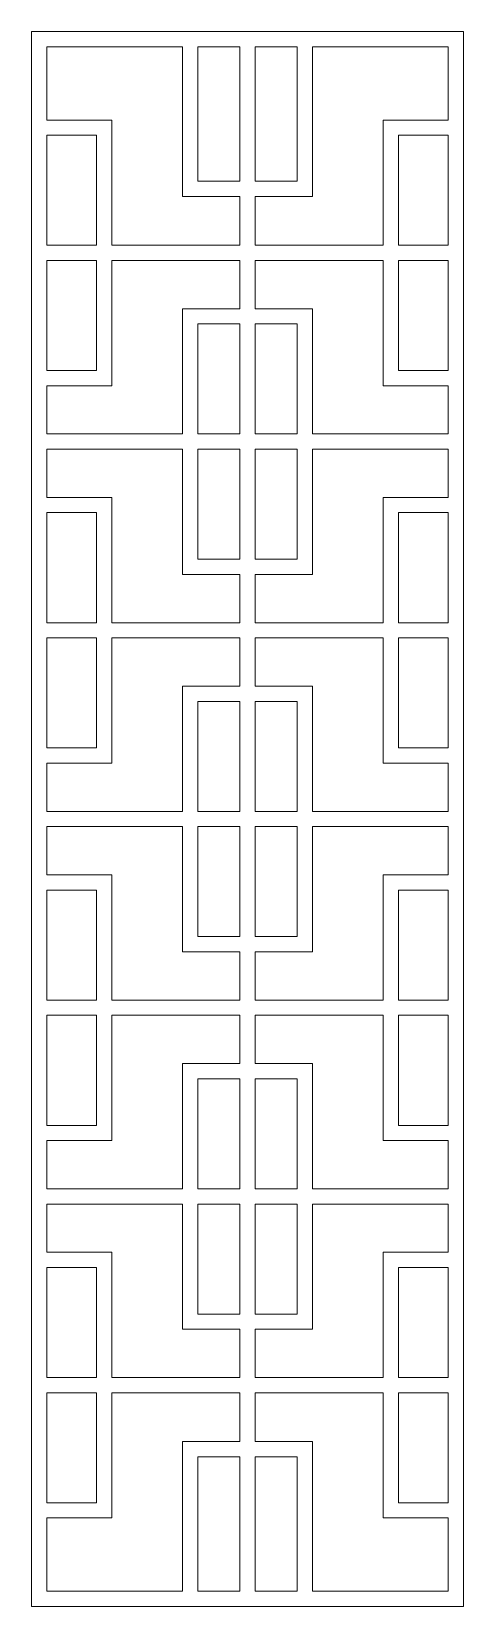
# Model space of a CAD drawing. Header units: centimetres. Extents: x -12.1 to -7.2, y -9 to 9.
import ezdxf

# ---------------------------------------------------------------- set-up
doc = ezdxf.new("R2010")
doc.units = ezdxf.units.CM
doc.header["$MEASUREMENT"] = 0
doc.layers.add('layer 1', color=7, linetype='Continuous')

msp = doc.modelspace()

# ---------------------------------------------------------------- linework, layer by layer
at = {"layer": 'layer 1', "color": 250, "lineweight": 9}
for points, knots in [([(-8.89507, -9.00021), (-8.89507, -9.00021), (-8.89507, -9.00021), (-8.89507, -9.00021), (-8.89507, -9.00021), (-8.89507, -9.00021), (-8.41789, -9.00021), (-8.41789, -9.00021), (-8.41789, -9.00021), (-8.41789, -9.00021), (-8.41789, -9.00021), (-8.41789, -9.00021), (-8.41789, -9.00021), (-8.41789, -9.00021), (-8.28679, -9.00021), (-8.28679, -9.00021), (-8.28679, -9.00021), (-8.28679, -9.00021), (-8.28679, -9.00021), (-8.28679, -9.00021), (-8.28679, -9.00021), (-8.28679, -9.00021), (-7.16885, -9.00021), (-7.16885, -9.00021), (-7.16885, -9.00021), (-7.16885, -9.00021), (-7.16885, -7.98833), (-7.16885, -7.98833), (-7.16885, -7.98833), (-7.16885, -7.98833), (-7.16885, -7.81482), (-7.16885, -7.81482), (-7.16885, -7.81482), (-7.16885, -7.81482), (-7.16885, -7.55572), (-7.16885, -7.55572), (-7.16885, -7.55572), (-7.16885, -7.55572), (-7.16885, -7.42559), (-7.16885, -7.42559), (-7.16885, -7.42559), (-7.16885, -7.42559), (-7.16885, -6.55692), (-7.16885, -6.55692), (-7.16885, -6.55692), (-7.16885, -6.55692), (-7.16885, -6.38342), (-7.16885, -6.38342), (-7.16885, -6.38342), (-7.16885, -6.38342), (-7.16885, -5.98267), (-7.16885, -5.98267), (-7.16885, -5.98267), (-7.16885, -5.98267), (-7.16885, -5.85254), (-7.16885, -5.85254), (-7.16885, -5.85254), (-7.16885, -5.85254), (-7.16885, -5.12552), (-7.16885, -5.12552), (-7.16885, -5.12552), (-7.16885, -5.12552), (-7.16885, -4.95202), (-7.16885, -4.95202), (-7.16885, -4.95202), (-7.16885, -4.95202), (-7.16885, -4.43138), (-7.16885, -4.43138), (-7.16885, -4.43138), (-7.16885, -4.43138), (-7.16885, -4.40011), (-7.16885, -4.40011), (-7.16885, -4.40011), (-7.16885, -4.40011), (-7.16885, -4.30125), (-7.16885, -4.30125), (-7.16885, -4.30125), (-7.16885, -4.30125), (-7.16885, -4.2266), (-7.16885, -4.2266), (-7.16885, -4.2266), (-7.16885, -4.2266), (-7.16885, -3.67469), (-7.16885, -3.67469), (-7.16885, -3.67469), (-7.16885, -3.67469), (-7.16885, -3.50119), (-7.16885, -3.50119), (-7.16885, -3.50119), (-7.16885, -3.50119), (-7.16885, -2.98764), (-7.16885, -2.98764), (-7.16885, -2.98764), (-7.16885, -2.98764), (-7.16885, -2.85752), (-7.16885, -2.85752), (-7.16885, -2.85752), (-7.16885, -2.85752), (-7.16885, -2.24329), (-7.16885, -2.24329), (-7.16885, -2.24329), (-7.16885, -2.24329), (-7.16885, -2.06979), (-7.16885, -2.06979), (-7.16885, -2.06979), (-7.16885, -2.06979), (-7.16885, -1.54391), (-7.16885, -1.54391), (-7.16885, -1.54391), (-7.16885, -1.54391), (-7.16885, -1.41378), (-7.16885, -1.41378), (-7.16885, -1.41378), (-7.16885, -1.41378), (-7.16885, -0.81189), (-7.16885, -0.81189), (-7.16885, -0.81189), (-7.16885, -0.81189), (-7.16885, -0.63838), (-7.16885, -0.63838), (-7.16885, -0.63838), (-7.16885, -0.63838), (-7.16885, -0.08647), (-7.16885, -0.08647), (-7.16885, -0.08647), (-7.16885, -0.08647), (-7.16885, 0.02982), (-7.16885, 0.02982), (-7.16885, 0.02982), (-7.16885, 0.02982), (-7.16885, 0.08703), (-7.16885, 0.08703), (-7.16885, 0.08703), (-7.16885, 0.08703), (-7.16885, 0.15995), (-7.16885, 0.15995), (-7.16885, 0.15995), (-7.16885, 0.15995), (-7.16885, 0.63894), (-7.16885, 0.63894), (-7.16885, 0.63894), (-7.16885, 0.63894), (-7.16885, 0.81244), (-7.16885, 0.81244), (-7.16885, 0.81244), (-7.16885, 0.81244), (-7.16885, 1.55922), (-7.16885, 1.55922), (-7.16885, 1.55922), (-7.16885, 1.55922), (-7.16885, 1.68935), (-7.16885, 1.68935), (-7.16885, 1.68935), (-7.16885, 1.68935), (-7.16885, 2.07034), (-7.16885, 2.07034), (-7.16885, 2.07034), (-7.16885, 2.07034), (-7.16885, 2.24385), (-7.16885, 2.24385), (-7.16885, 2.24385), (-7.16885, 2.24385), (-7.16885, 2.93727), (-7.16885, 2.93727), (-7.16885, 2.93727), (-7.16885, 2.93727), (-7.16885, 3.0674), (-7.16885, 3.0674), (-7.16885, 3.0674), (-7.16885, 3.0674), (-7.16885, 3.50175), (-7.16885, 3.50175), (-7.16885, 3.50175), (-7.16885, 3.50175), (-7.16885, 3.67525), (-7.16885, 3.67525), (-7.16885, 3.67525), (-7.16885, 3.67525), (-7.16885, 4.22716), (-7.16885, 4.22716), (-7.16885, 4.22716), (-7.16885, 4.22716), (-7.16885, 4.31532), (-7.16885, 4.31532), (-7.16885, 4.31532), (-7.16885, 4.31532), (-7.16885, 4.40066), (-7.16885, 4.40066), (-7.16885, 4.40066), (-7.16885, 4.40066), (-7.16885, 4.44545), (-7.16885, 4.44545), (-7.16885, 4.44545), (-7.16885, 4.44545), (-7.16885, 4.95257), (-7.16885, 4.95257), (-7.16885, 4.95257), (-7.16885, 4.95257), (-7.16885, 5.12608), (-7.16885, 5.12608), (-7.16885, 5.12608), (-7.16885, 5.12608), (-7.16885, 5.8485), (-7.16885, 5.8485), (-7.16885, 5.8485), (-7.16885, 5.8485), (-7.16885, 5.97863), (-7.16885, 5.97863), (-7.16885, 5.97863), (-7.16885, 5.97863), (-7.16885, 6.38397), (-7.16885, 6.38397), (-7.16885, 6.38397), (-7.16885, 6.38397), (-7.16885, 6.55748), (-7.16885, 6.55748), (-7.16885, 6.55748), (-7.16885, 6.55748), (-7.16885, 7.42615), (-7.16885, 7.42615), (-7.16885, 7.42615), (-7.16885, 7.42615), (-7.16885, 7.55628), (-7.16885, 7.55628), (-7.16885, 7.55628), (-7.16885, 7.55628), (-7.16885, 7.81538), (-7.16885, 7.81538), (-7.16885, 7.81538), (-7.16885, 7.81538), (-7.16885, 7.98888), (-7.16885, 7.98888), (-7.16885, 7.98888), (-7.16885, 7.98888), (-7.16885, 9.00077), (-7.16885, 9.00077), (-7.16885, 9.00077), (-7.16885, 9.00077), (-8.28679, 9.00077), (-8.28679, 9.00077), (-8.28679, 9.00077), (-8.28679, 9.00077), (-8.28679, 9.00077), (-8.28679, 9.00077), (-8.28679, 9.00077), (-8.28679, 9.00077), (-8.41789, 9.00077), (-8.41789, 9.00077), (-8.41789, 9.00077), (-8.41789, 9.00077), (-8.41789, 9.00077), (-8.41789, 9.00077), (-8.41789, 9.00077), (-8.41789, 9.00077), (-8.89507, 9.00077), (-8.89507, 9.00077), (-8.89507, 9.00077), (-8.89507, 9.00077), (-8.89507, 9.00077), (-8.89507, 9.00077), (-8.89507, 9.00077), (-8.89507, 9.00077), (-9.06988, 9.00077), (-9.06988, 9.00077), (-9.06988, 9.00077), (-9.06988, 9.00077), (-9.06988, 9.00077), (-9.06988, 9.00077), (-9.06988, 9.00077), (-9.06988, 9.00077), (-9.55059, 9.00077), (-9.55059, 9.00077), (-9.55059, 9.00077), (-9.55059, 9.00077), (-9.55059, 9.00077), (-9.55059, 9.00077), (-9.55059, 9.00077), (-9.55059, 9.00077), (-9.57245, 9.00077), (-9.57245, 9.00077), (-9.57245, 9.00077), (-9.57245, 9.00077), (-9.57245, 9.00077), (-9.57245, 9.00077), (-9.57245, 9.00077), (-9.57245, 9.00077), (-9.70355, 9.00077), (-9.70355, 9.00077), (-9.70355, 9.00077), (-9.70355, 9.00077), (-9.70355, 9.00077), (-9.70355, 9.00077), (-9.70355, 9.00077), (-9.70355, 9.00077), (-9.7254, 9.00077), (-9.7254, 9.00077), (-9.7254, 9.00077), (-9.7254, 9.00077), (-9.7254, 9.00077), (-9.7254, 9.00077), (-9.7254, 9.00077), (-9.7254, 9.00077), (-10.20612, 9.00077), (-10.20612, 9.00077), (-10.20612, 9.00077), (-10.20612, 9.00077), (-10.20612, 9.00077), (-10.20612, 9.00077), (-10.20612, 9.00077), (-10.20612, 9.00077), (-10.38093, 9.00077), (-10.38093, 9.00077), (-10.38093, 9.00077), (-10.38093, 9.00077), (-10.38093, 9.00077), (-10.38093, 9.00077), (-10.38093, 9.00077), (-10.38093, 9.00077), (-10.85811, 9.00077), (-10.85811, 9.00077), (-10.85811, 9.00077), (-10.85811, 9.00077), (-10.85811, 9.00077), (-10.85811, 9.00077), (-10.85811, 9.00077), (-10.85811, 9.00077), (-10.98921, 9.00077), (-10.98921, 9.00077), (-10.98921, 9.00077), (-10.98921, 9.00077), (-10.98921, 9.00077), (-10.98921, 9.00077), (-10.98921, 9.00077), (-10.98921, 9.00077), (-12.10714, 9.00077), (-12.10714, 9.00077), (-12.10714, 9.00077), (-12.10714, 9.00077), (-12.10714, 7.98888), (-12.10714, 7.98888), (-12.10714, 7.98888), (-12.10714, 7.98888), (-12.10714, 7.81538), (-12.10714, 7.81538), (-12.10714, 7.81538), (-12.10714, 7.81538), (-12.10714, 7.55628), (-12.10714, 7.55628), (-12.10714, 7.55628), (-12.10714, 7.55628), (-12.10714, 7.42615), (-12.10714, 7.42615), (-12.10714, 7.42615), (-12.10714, 7.42615), (-12.10714, 6.55748), (-12.10714, 6.55748), (-12.10714, 6.55748), (-12.10714, 6.55748), (-12.10714, 6.38397), (-12.10714, 6.38397), (-12.10714, 6.38397), (-12.10714, 6.38397), (-12.10714, 5.97863), (-12.10714, 5.97863), (-12.10714, 5.97863), (-12.10714, 5.97863), (-12.10714, 5.8485), (-12.10714, 5.8485), (-12.10714, 5.8485), (-12.10714, 5.8485), (-12.10714, 5.12608), (-12.10714, 5.12608), (-12.10714, 5.12608), (-12.10714, 5.12608), (-12.10714, 4.95257), (-12.10714, 4.95257), (-12.10714, 4.95257), (-12.10714, 4.95257), (-12.10714, 4.44545), (-12.10714, 4.44545), (-12.10714, 4.44545), (-12.10714, 4.44545), (-12.10714, 4.40066), (-12.10714, 4.40066), (-12.10714, 4.40066), (-12.10714, 4.40066), (-12.10714, 4.31532), (-12.10714, 4.31532), (-12.10714, 4.31532), (-12.10714, 4.31532), (-12.10714, 4.22716), (-12.10714, 4.22716), (-12.10714, 4.22716), (-12.10714, 4.22716), (-12.10714, 3.67525), (-12.10714, 3.67525), (-12.10714, 3.67525), (-12.10714, 3.67525), (-12.10714, 3.50175), (-12.10714, 3.50175), (-12.10714, 3.50175), (-12.10714, 3.50175), (-12.10714, 3.0674), (-12.10714, 3.0674), (-12.10714, 3.0674), (-12.10714, 3.0674), (-12.10714, 2.93727), (-12.10714, 2.93727), (-12.10714, 2.93727), (-12.10714, 2.93727), (-12.10714, 2.24385), (-12.10714, 2.24385), (-12.10714, 2.24385), (-12.10714, 2.24385), (-12.10714, 2.07034), (-12.10714, 2.07034), (-12.10714, 2.07034), (-12.10714, 2.07034), (-12.10714, 1.68935), (-12.10714, 1.68935), (-12.10714, 1.68935), (-12.10714, 1.68935), (-12.10714, 1.55922), (-12.10714, 1.55922), (-12.10714, 1.55922), (-12.10714, 1.55922), (-12.10714, 0.81244), (-12.10714, 0.81244), (-12.10714, 0.81244), (-12.10714, 0.81244), (-12.10714, 0.63894), (-12.10714, 0.63894), (-12.10714, 0.63894), (-12.10714, 0.63894), (-12.10714, 0.15995), (-12.10714, 0.15995), (-12.10714, 0.15995), (-12.10714, 0.15995), (-12.10714, 0.08703), (-12.10714, 0.08703), (-12.10714, 0.08703), (-12.10714, 0.08703), (-12.10714, 0.02982), (-12.10714, 0.02982), (-12.10714, 0.02982), (-12.10714, 0.02982), (-12.10714, -0.08647), (-12.10714, -0.08647), (-12.10714, -0.08647), (-12.10714, -0.08647), (-12.10714, -0.63838), (-12.10714, -0.63838), (-12.10714, -0.63838), (-12.10714, -0.63838), (-12.10714, -0.81189), (-12.10714, -0.81189), (-12.10714, -0.81189), (-12.10714, -0.81189), (-12.10714, -1.41378), (-12.10714, -1.41378), (-12.10714, -1.41378), (-12.10714, -1.41378), (-12.10714, -1.54391), (-12.10714, -1.54391), (-12.10714, -1.54391), (-12.10714, -1.54391), (-12.10714, -2.06979), (-12.10714, -2.06979), (-12.10714, -2.06979), (-12.10714, -2.06979), (-12.10714, -2.24329), (-12.10714, -2.24329), (-12.10714, -2.24329), (-12.10714, -2.24329), (-12.10714, -2.85752), (-12.10714, -2.85752), (-12.10714, -2.85752), (-12.10714, -2.85752), (-12.10714, -2.98764), (-12.10714, -2.98764), (-12.10714, -2.98764), (-12.10714, -2.98764), (-12.10714, -3.50119), (-12.10714, -3.50119), (-12.10714, -3.50119), (-12.10714, -3.50119), (-12.10714, -3.67469), (-12.10714, -3.67469), (-12.10714, -3.67469), (-12.10714, -3.67469), (-12.10714, -4.2266), (-12.10714, -4.2266), (-12.10714, -4.2266), (-12.10714, -4.2266), (-12.10714, -4.30125), (-12.10714, -4.30125), (-12.10714, -4.30125), (-12.10714, -4.30125), (-12.10714, -4.40011), (-12.10714, -4.40011), (-12.10714, -4.40011), (-12.10714, -4.40011), (-12.10714, -4.43138), (-12.10714, -4.43138), (-12.10714, -4.43138), (-12.10714, -4.43138), (-12.10714, -4.95202), (-12.10714, -4.95202), (-12.10714, -4.95202), (-12.10714, -4.95202), (-12.10714, -5.12552), (-12.10714, -5.12552), (-12.10714, -5.12552), (-12.10714, -5.12552), (-12.10714, -5.85254), (-12.10714, -5.85254), (-12.10714, -5.85254), (-12.10714, -5.85254), (-12.10714, -5.98267), (-12.10714, -5.98267), (-12.10714, -5.98267), (-12.10714, -5.98267), (-12.10714, -6.38342), (-12.10714, -6.38342), (-12.10714, -6.38342), (-12.10714, -6.38342), (-12.10714, -6.55692), (-12.10714, -6.55692), (-12.10714, -6.55692), (-12.10714, -6.55692), (-12.10714, -7.42559), (-12.10714, -7.42559), (-12.10714, -7.42559), (-12.10714, -7.42559), (-12.10714, -7.55572), (-12.10714, -7.55572), (-12.10714, -7.55572), (-12.10714, -7.55572), (-12.10714, -7.81482), (-12.10714, -7.81482), (-12.10714, -7.81482), (-12.10714, -7.81482), (-12.10714, -7.98833), (-12.10714, -7.98833), (-12.10714, -7.98833), (-12.10714, -7.98833), (-12.10714, -9.00021), (-12.10714, -9.00021), (-12.10714, -9.00021), (-12.10714, -9.00021), (-10.98921, -9.00021), (-10.98921, -9.00021), (-10.98921, -9.00021), (-10.98921, -9.00021), (-10.98921, -9.00021), (-10.98921, -9.00021), (-10.98921, -9.00021), (-10.98921, -9.00021), (-10.85811, -9.00021), (-10.85811, -9.00021), (-10.85811, -9.00021), (-10.85811, -9.00021), (-10.85811, -9.00021), (-10.85811, -9.00021), (-10.85811, -9.00021), (-10.85811, -9.00021), (-10.38093, -9.00021), (-10.38093, -9.00021), (-10.38093, -9.00021), (-10.38093, -9.00021), (-10.38093, -9.00021), (-10.38093, -9.00021), (-10.38093, -9.00021), (-10.38093, -9.00021), (-10.20612, -9.00021), (-10.20612, -9.00021), (-10.20612, -9.00021), (-10.20612, -9.00021), (-10.20612, -9.00021), (-10.20612, -9.00021), (-10.20612, -9.00021), (-10.20612, -9.00021), (-9.7254, -9.00021), (-9.7254, -9.00021), (-9.7254, -9.00021), (-9.7254, -9.00021), (-9.7254, -9.00021), (-9.7254, -9.00021), (-9.7254, -9.00021), (-9.7254, -9.00021), (-9.70355, -9.00021), (-9.70355, -9.00021), (-9.70355, -9.00021), (-9.70355, -9.00021), (-9.70355, -9.00021), (-9.70355, -9.00021), (-9.70355, -9.00021), (-9.70355, -9.00021), (-9.57245, -9.00021), (-9.57245, -9.00021), (-9.57245, -9.00021), (-9.57245, -9.00021), (-9.57245, -9.00021), (-9.57245, -9.00021), (-9.57245, -9.00021), (-9.57245, -9.00021), (-9.55059, -9.00021), (-9.55059, -9.00021), (-9.55059, -9.00021), (-9.55059, -9.00021), (-9.55059, -9.00021), (-9.55059, -9.00021), (-9.55059, -9.00021), (-9.55059, -9.00021), (-9.06988, -9.00021), (-9.06988, -9.00021), (-9.06988, -9.00021), (-9.06988, -9.00021), (-9.06988, -9.00021), (-9.06988, -9.00021), (-9.06988, -9.00021), (-9.06988, -9.00021), (-8.89507, -9.00021), (-8.89507, -9.00021)], [0, 0, 0, 0, 0.00636943, 0.00636943, 0.00636943, 0.00636943, 0.01273885, 0.01273885, 0.01273885, 0.01273885, 0.01910828, 0.01910828, 0.01910828, 0.01910828, 0.02547771, 0.02547771, 0.02547771, 0.02547771, 0.03184713, 0.03184713, 0.03184713, 0.03184713, 0.03821656, 0.03821656, 0.03821656, 0.03821656, 0.04458599, 0.04458599, 0.04458599, 0.04458599, 0.05095541, 0.05095541, 0.05095541, 0.05095541, 0.05732484, 0.05732484, 0.05732484, 0.05732484, 0.06369427, 0.06369427, 0.06369427, 0.06369427, 0.07006369, 0.07006369, 0.07006369, 0.07006369, 0.07643312, 0.07643312, 0.07643312, 0.07643312, 0.08280255, 0.08280255, 0.08280255, 0.08280255, 0.08917197, 0.08917197, 0.08917197, 0.08917197, 0.0955414, 0.0955414, 0.0955414, 0.0955414, 0.10191083, 0.10191083, 0.10191083, 0.10191083, 0.10828025, 0.10828025, 0.10828025, 0.10828025, 0.11464968, 0.11464968, 0.11464968, 0.11464968, 0.12101911, 0.12101911, 0.12101911, 0.12101911, 0.12738854, 0.12738854, 0.12738854, 0.12738854, 0.13375796, 0.13375796, 0.13375796, 0.13375796, 0.14012739, 0.14012739, 0.14012739, 0.14012739, 0.14649682, 0.14649682, 0.14649682, 0.14649682, 0.15286624, 0.15286624, 0.15286624, 0.15286624, 0.15923567, 0.15923567, 0.15923567, 0.15923567, 0.1656051, 0.1656051, 0.1656051, 0.1656051, 0.17197452, 0.17197452, 0.17197452, 0.17197452, 0.17834395, 0.17834395, 0.17834395, 0.17834395, 0.18471338, 0.18471338, 0.18471338, 0.18471338, 0.1910828, 0.1910828, 0.1910828, 0.1910828, 0.19745223, 0.19745223, 0.19745223, 0.19745223, 0.20382166, 0.20382166, 0.20382166, 0.20382166, 0.21019108, 0.21019108, 0.21019108, 0.21019108, 0.21656051, 0.21656051, 0.21656051, 0.21656051, 0.22292994, 0.22292994, 0.22292994, 0.22292994, 0.22929936, 0.22929936, 0.22929936, 0.22929936, 0.23566879, 0.23566879, 0.23566879, 0.23566879, 0.24203822, 0.24203822, 0.24203822, 0.24203822, 0.24840764, 0.24840764, 0.24840764, 0.24840764, 0.25477707, 0.25477707, 0.25477707, 0.25477707, 0.2611465, 0.2611465, 0.2611465, 0.2611465, 0.26751592, 0.26751592, 0.26751592, 0.26751592, 0.27388535, 0.27388535, 0.27388535, 0.27388535, 0.28025478, 0.28025478, 0.28025478, 0.28025478, 0.2866242, 0.2866242, 0.2866242, 0.2866242, 0.29299363, 0.29299363, 0.29299363, 0.29299363, 0.29936306, 0.29936306, 0.29936306, 0.29936306, 0.30573248, 0.30573248, 0.30573248, 0.30573248, 0.31210191, 0.31210191, 0.31210191, 0.31210191, 0.31847134, 0.31847134, 0.31847134, 0.31847134, 0.32484076, 0.32484076, 0.32484076, 0.32484076, 0.33121019, 0.33121019, 0.33121019, 0.33121019, 0.33757962, 0.33757962, 0.33757962, 0.33757962, 0.34394904, 0.34394904, 0.34394904, 0.34394904, 0.35031847, 0.35031847, 0.35031847, 0.35031847, 0.3566879, 0.3566879, 0.3566879, 0.3566879, 0.36305732, 0.36305732, 0.36305732, 0.36305732, 0.36942675, 0.36942675, 0.36942675, 0.36942675, 0.37579618, 0.37579618, 0.37579618, 0.37579618, 0.38216561, 0.38216561, 0.38216561, 0.38216561, 0.38853503, 0.38853503, 0.38853503, 0.38853503, 0.39490446, 0.39490446, 0.39490446, 0.39490446, 0.40127389, 0.40127389, 0.40127389, 0.40127389, 0.40764331, 0.40764331, 0.40764331, 0.40764331, 0.41401274, 0.41401274, 0.41401274, 0.41401274, 0.42038217, 0.42038217, 0.42038217, 0.42038217, 0.42675159, 0.42675159, 0.42675159, 0.42675159, 0.43312102, 0.43312102, 0.43312102, 0.43312102, 0.43949045, 0.43949045, 0.43949045, 0.43949045, 0.44585987, 0.44585987, 0.44585987, 0.44585987, 0.4522293, 0.4522293, 0.4522293, 0.4522293, 0.45859873, 0.45859873, 0.45859873, 0.45859873, 0.46496815, 0.46496815, 0.46496815, 0.46496815, 0.47133758, 0.47133758, 0.47133758, 0.47133758, 0.47770701, 0.47770701, 0.47770701, 0.47770701, 0.48407643, 0.48407643, 0.48407643, 0.48407643, 0.49044586, 0.49044586, 0.49044586, 0.49044586, 0.49681529, 0.49681529, 0.49681529, 0.49681529, 0.50318471, 0.50318471, 0.50318471, 0.50318471, 0.50955414, 0.50955414, 0.50955414, 0.50955414, 0.51592357, 0.51592357, 0.51592357, 0.51592357, 0.52229299, 0.52229299, 0.52229299, 0.52229299, 0.52866242, 0.52866242, 0.52866242, 0.52866242, 0.53503185, 0.53503185, 0.53503185, 0.53503185, 0.54140127, 0.54140127, 0.54140127, 0.54140127, 0.5477707, 0.5477707, 0.5477707, 0.5477707, 0.55414013, 0.55414013, 0.55414013, 0.55414013, 0.56050955, 0.56050955, 0.56050955, 0.56050955, 0.56687898, 0.56687898, 0.56687898, 0.56687898, 0.57324841, 0.57324841, 0.57324841, 0.57324841, 0.57961783, 0.57961783, 0.57961783, 0.57961783, 0.58598726, 0.58598726, 0.58598726, 0.58598726, 0.59235669, 0.59235669, 0.59235669, 0.59235669, 0.59872611, 0.59872611, 0.59872611, 0.59872611, 0.60509554, 0.60509554, 0.60509554, 0.60509554, 0.61146497, 0.61146497, 0.61146497, 0.61146497, 0.61783439, 0.61783439, 0.61783439, 0.61783439, 0.62420382, 0.62420382, 0.62420382, 0.62420382, 0.63057325, 0.63057325, 0.63057325, 0.63057325, 0.63694268, 0.63694268, 0.63694268, 0.63694268, 0.6433121, 0.6433121, 0.6433121, 0.6433121, 0.64968153, 0.64968153, 0.64968153, 0.64968153, 0.65605096, 0.65605096, 0.65605096, 0.65605096, 0.66242038, 0.66242038, 0.66242038, 0.66242038, 0.66878981, 0.66878981, 0.66878981, 0.66878981, 0.67515924, 0.67515924, 0.67515924, 0.67515924, 0.68152866, 0.68152866, 0.68152866, 0.68152866, 0.68789809, 0.68789809, 0.68789809, 0.68789809, 0.69426752, 0.69426752, 0.69426752, 0.69426752, 0.70063694, 0.70063694, 0.70063694, 0.70063694, 0.70700637, 0.70700637, 0.70700637, 0.70700637, 0.7133758, 0.7133758, 0.7133758, 0.7133758, 0.71974522, 0.71974522, 0.71974522, 0.71974522, 0.72611465, 0.72611465, 0.72611465, 0.72611465, 0.73248408, 0.73248408, 0.73248408, 0.73248408, 0.7388535, 0.7388535, 0.7388535, 0.7388535, 0.74522293, 0.74522293, 0.74522293, 0.74522293, 0.75159236, 0.75159236, 0.75159236, 0.75159236, 0.75796178, 0.75796178, 0.75796178, 0.75796178, 0.76433121, 0.76433121, 0.76433121, 0.76433121, 0.77070064, 0.77070064, 0.77070064, 0.77070064, 0.77707006, 0.77707006, 0.77707006, 0.77707006, 0.78343949, 0.78343949, 0.78343949, 0.78343949, 0.78980892, 0.78980892, 0.78980892, 0.78980892, 0.79617834, 0.79617834, 0.79617834, 0.79617834, 0.80254777, 0.80254777, 0.80254777, 0.80254777, 0.8089172, 0.8089172, 0.8089172, 0.8089172, 0.81528662, 0.81528662, 0.81528662, 0.81528662, 0.82165605, 0.82165605, 0.82165605, 0.82165605, 0.82802548, 0.82802548, 0.82802548, 0.82802548, 0.8343949, 0.8343949, 0.8343949, 0.8343949, 0.84076433, 0.84076433, 0.84076433, 0.84076433, 0.84713376, 0.84713376, 0.84713376, 0.84713376, 0.85350318, 0.85350318, 0.85350318, 0.85350318, 0.85987261, 0.85987261, 0.85987261, 0.85987261, 0.86624204, 0.86624204, 0.86624204, 0.86624204, 0.87261146, 0.87261146, 0.87261146, 0.87261146, 0.87898089, 0.87898089, 0.87898089, 0.87898089, 0.88535032, 0.88535032, 0.88535032, 0.88535032, 0.89171975, 0.89171975, 0.89171975, 0.89171975, 0.89808917, 0.89808917, 0.89808917, 0.89808917, 0.9044586, 0.9044586, 0.9044586, 0.9044586, 0.91082803, 0.91082803, 0.91082803, 0.91082803, 0.91719745, 0.91719745, 0.91719745, 0.91719745, 0.92356688, 0.92356688, 0.92356688, 0.92356688, 0.92993631, 0.92993631, 0.92993631, 0.92993631, 0.93630573, 0.93630573, 0.93630573, 0.93630573, 0.94267516, 0.94267516, 0.94267516, 0.94267516, 0.94904459, 0.94904459, 0.94904459, 0.94904459, 0.95541401, 0.95541401, 0.95541401, 0.95541401, 0.96178344, 0.96178344, 0.96178344, 0.96178344, 0.96815287, 0.96815287, 0.96815287, 0.96815287, 0.97452229, 0.97452229, 0.97452229, 0.97452229, 0.98089172, 0.98089172, 0.98089172, 0.98089172, 0.98726115, 0.98726115, 0.98726115, 0.98726115, 1, 1, 1, 1]), ([(-9.7254, 7.11487), (-9.7254, 7.11487), (-10.38093, 7.11487), (-10.38093, 7.11487), (-10.38093, 7.11487), (-10.38093, 7.11487), (-10.38093, 8.82726), (-10.38093, 8.82726), (-10.38093, 8.82726), (-10.38093, 8.82726), (-11.93234, 8.82726), (-11.93234, 8.82726), (-11.93234, 8.82726), (-11.93234, 8.82726), (-11.93234, 7.98888), (-11.93234, 7.98888), (-11.93234, 7.98888), (-11.93234, 7.98888), (-11.19057, 7.98888), (-11.19057, 7.98888), (-11.19057, 7.98888), (-11.19057, 7.98888), (-11.19057, 6.55748), (-11.19057, 6.55748), (-11.19057, 6.55748), (-11.19057, 6.55748), (-9.7254, 6.55748), (-9.7254, 6.55748), (-9.7254, 6.55748), (-9.7254, 6.55748), (-9.7254, 7.11487), (-9.7254, 7.11487)], [0, 0, 0, 0, 0.11111111, 0.11111111, 0.11111111, 0.11111111, 0.22222222, 0.22222222, 0.22222222, 0.22222222, 0.33333333, 0.33333333, 0.33333333, 0.33333333, 0.44444444, 0.44444444, 0.44444444, 0.44444444, 0.55555556, 0.55555556, 0.55555556, 0.55555556, 0.66666667, 0.66666667, 0.66666667, 0.66666667, 0.77777778, 0.77777778, 0.77777778, 0.77777778, 1, 1, 1, 1]), ([(-10.20612, 8.82726), (-10.20612, 8.82726), (-10.20612, 7.28837), (-10.20612, 7.28837), (-10.20612, 7.28837), (-10.20612, 7.28837), (-9.7254, 7.28837), (-9.7254, 7.28837), (-9.7254, 7.28837), (-9.7254, 7.28837), (-9.7254, 8.82726), (-9.7254, 8.82726), (-9.7254, 8.82726), (-9.7254, 8.82726), (-10.20612, 8.82726), (-10.20612, 8.82726)], [0, 0, 0, 0, 0.2, 0.2, 0.2, 0.2, 0.4, 0.4, 0.4, 0.4, 0.6, 0.6, 0.6, 0.6, 1, 1, 1, 1]), ([(-8.89507, 8.82726), (-8.89507, 8.82726), (-8.89507, 7.11487), (-8.89507, 7.11487), (-8.89507, 7.11487), (-8.89507, 7.11487), (-9.55059, 7.11487), (-9.55059, 7.11487), (-9.55059, 7.11487), (-9.55059, 7.11487), (-9.55059, 6.55748), (-9.55059, 6.55748), (-9.55059, 6.55748), (-9.55059, 6.55748), (-8.08543, 6.55748), (-8.08543, 6.55748), (-8.08543, 6.55748), (-8.08543, 6.55748), (-8.08543, 7.98888), (-8.08543, 7.98888), (-8.08543, 7.98888), (-8.08543, 7.98888), (-7.34366, 7.98888), (-7.34366, 7.98888), (-7.34366, 7.98888), (-7.34366, 7.98888), (-7.34366, 8.82726), (-7.34366, 8.82726), (-7.34366, 8.82726), (-7.34366, 8.82726), (-8.89507, 8.82726), (-8.89507, 8.82726)], [0, 0, 0, 0, 0.11111111, 0.11111111, 0.11111111, 0.11111111, 0.22222222, 0.22222222, 0.22222222, 0.22222222, 0.33333333, 0.33333333, 0.33333333, 0.33333333, 0.44444444, 0.44444444, 0.44444444, 0.44444444, 0.55555556, 0.55555556, 0.55555556, 0.55555556, 0.66666667, 0.66666667, 0.66666667, 0.66666667, 0.77777778, 0.77777778, 0.77777778, 0.77777778, 1, 1, 1, 1]), ([(-9.55059, 7.28837), (-9.55059, 7.28837), (-9.06988, 7.28837), (-9.06988, 7.28837), (-9.06988, 7.28837), (-9.06988, 7.28837), (-9.06988, 8.82726), (-9.06988, 8.82726), (-9.06988, 8.82726), (-9.06988, 8.82726), (-9.55059, 8.82726), (-9.55059, 8.82726), (-9.55059, 8.82726), (-9.55059, 8.82726), (-9.55059, 7.28837), (-9.55059, 7.28837)], [0, 0, 0, 0, 0.2, 0.2, 0.2, 0.2, 0.4, 0.4, 0.4, 0.4, 0.6, 0.6, 0.6, 0.6, 1, 1, 1, 1]), ([(-11.93234, 6.55748), (-11.93234, 6.55748), (-11.36537, 6.55748), (-11.36537, 6.55748), (-11.36537, 6.55748), (-11.36537, 6.55748), (-11.36537, 7.81538), (-11.36537, 7.81538), (-11.36537, 7.81538), (-11.36537, 7.81538), (-11.93234, 7.81538), (-11.93234, 7.81538), (-11.93234, 7.81538), (-11.93234, 7.81538), (-11.93234, 6.55748), (-11.93234, 6.55748)], [0, 0, 0, 0, 0.2, 0.2, 0.2, 0.2, 0.4, 0.4, 0.4, 0.4, 0.6, 0.6, 0.6, 0.6, 1, 1, 1, 1]), ([(-7.91062, 6.55748), (-7.91062, 6.55748), (-7.34366, 6.55748), (-7.34366, 6.55748), (-7.34366, 6.55748), (-7.34366, 6.55748), (-7.34366, 7.81538), (-7.34366, 7.81538), (-7.34366, 7.81538), (-7.34366, 7.81538), (-7.91062, 7.81538), (-7.91062, 7.81538), (-7.91062, 7.81538), (-7.91062, 7.81538), (-7.91062, 6.55748), (-7.91062, 6.55748)], [0, 0, 0, 0, 0.2, 0.2, 0.2, 0.2, 0.4, 0.4, 0.4, 0.4, 0.6, 0.6, 0.6, 0.6, 1, 1, 1, 1]), ([(-10.38093, 5.83207), (-10.38093, 5.83207), (-9.7254, 5.83207), (-9.7254, 5.83207), (-9.7254, 5.83207), (-9.7254, 5.83207), (-9.7254, 6.38397), (-9.7254, 6.38397), (-9.7254, 6.38397), (-9.7254, 6.38397), (-11.19057, 6.38397), (-11.19057, 6.38397), (-11.19057, 6.38397), (-11.19057, 6.38397), (-11.19057, 4.95257), (-11.19057, 4.95257), (-11.19057, 4.95257), (-11.19057, 4.95257), (-11.93234, 4.95257), (-11.93234, 4.95257), (-11.93234, 4.95257), (-11.93234, 4.95257), (-11.93234, 4.40066), (-11.93234, 4.40066), (-11.93234, 4.40066), (-11.93234, 4.40066), (-10.38093, 4.40066), (-10.38093, 4.40066), (-10.38093, 4.40066), (-10.38093, 4.40066), (-10.38093, 5.83207), (-10.38093, 5.83207)], [0, 0, 0, 0, 0.11111111, 0.11111111, 0.11111111, 0.11111111, 0.22222222, 0.22222222, 0.22222222, 0.22222222, 0.33333333, 0.33333333, 0.33333333, 0.33333333, 0.44444444, 0.44444444, 0.44444444, 0.44444444, 0.55555556, 0.55555556, 0.55555556, 0.55555556, 0.66666667, 0.66666667, 0.66666667, 0.66666667, 0.77777778, 0.77777778, 0.77777778, 0.77777778, 1, 1, 1, 1]), ([(-11.36537, 6.38397), (-11.36537, 6.38397), (-11.93234, 6.38397), (-11.93234, 6.38397), (-11.93234, 6.38397), (-11.93234, 6.38397), (-11.93234, 5.12608), (-11.93234, 5.12608), (-11.93234, 5.12608), (-11.93234, 5.12608), (-11.36537, 5.12608), (-11.36537, 5.12608), (-11.36537, 5.12608), (-11.36537, 5.12608), (-11.36537, 6.38397), (-11.36537, 6.38397)], [0, 0, 0, 0, 0.2, 0.2, 0.2, 0.2, 0.4, 0.4, 0.4, 0.4, 0.6, 0.6, 0.6, 0.6, 1, 1, 1, 1]), ([(-8.08543, 6.38397), (-8.08543, 6.38397), (-9.55059, 6.38397), (-9.55059, 6.38397), (-9.55059, 6.38397), (-9.55059, 6.38397), (-9.55059, 5.83207), (-9.55059, 5.83207), (-9.55059, 5.83207), (-9.55059, 5.83207), (-8.89507, 5.83207), (-8.89507, 5.83207), (-8.89507, 5.83207), (-8.89507, 5.83207), (-8.89507, 4.40066), (-8.89507, 4.40066), (-8.89507, 4.40066), (-8.89507, 4.40066), (-7.34366, 4.40066), (-7.34366, 4.40066), (-7.34366, 4.40066), (-7.34366, 4.40066), (-7.34366, 4.95257), (-7.34366, 4.95257), (-7.34366, 4.95257), (-7.34366, 4.95257), (-8.08543, 4.95257), (-8.08543, 4.95257), (-8.08543, 4.95257), (-8.08543, 4.95257), (-8.08543, 6.38397), (-8.08543, 6.38397)], [0, 0, 0, 0, 0.11111111, 0.11111111, 0.11111111, 0.11111111, 0.22222222, 0.22222222, 0.22222222, 0.22222222, 0.33333333, 0.33333333, 0.33333333, 0.33333333, 0.44444444, 0.44444444, 0.44444444, 0.44444444, 0.55555556, 0.55555556, 0.55555556, 0.55555556, 0.66666667, 0.66666667, 0.66666667, 0.66666667, 0.77777778, 0.77777778, 0.77777778, 0.77777778, 1, 1, 1, 1]), ([(-7.34366, 6.38397), (-7.34366, 6.38397), (-7.91062, 6.38397), (-7.91062, 6.38397), (-7.91062, 6.38397), (-7.91062, 6.38397), (-7.91062, 5.12608), (-7.91062, 5.12608), (-7.91062, 5.12608), (-7.91062, 5.12608), (-7.34366, 5.12608), (-7.34366, 5.12608), (-7.34366, 5.12608), (-7.34366, 5.12608), (-7.34366, 6.38397), (-7.34366, 6.38397)], [0, 0, 0, 0, 0.2, 0.2, 0.2, 0.2, 0.4, 0.4, 0.4, 0.4, 0.6, 0.6, 0.6, 0.6, 1, 1, 1, 1]), ([(-10.20612, 4.40066), (-10.20612, 4.40066), (-9.7254, 4.40066), (-9.7254, 4.40066), (-9.7254, 4.40066), (-9.7254, 4.40066), (-9.7254, 5.65856), (-9.7254, 5.65856), (-9.7254, 5.65856), (-9.7254, 5.65856), (-10.20612, 5.65856), (-10.20612, 5.65856), (-10.20612, 5.65856), (-10.20612, 5.65856), (-10.20612, 4.40066), (-10.20612, 4.40066)], [0, 0, 0, 0, 0.2, 0.2, 0.2, 0.2, 0.4, 0.4, 0.4, 0.4, 0.6, 0.6, 0.6, 0.6, 1, 1, 1, 1]), ([(-9.55059, 4.40066), (-9.55059, 4.40066), (-9.06988, 4.40066), (-9.06988, 4.40066), (-9.06988, 4.40066), (-9.06988, 4.40066), (-9.06988, 5.65856), (-9.06988, 5.65856), (-9.06988, 5.65856), (-9.06988, 5.65856), (-9.55059, 5.65856), (-9.55059, 5.65856), (-9.55059, 5.65856), (-9.55059, 5.65856), (-9.55059, 4.40066), (-9.55059, 4.40066)], [0, 0, 0, 0, 0.2, 0.2, 0.2, 0.2, 0.4, 0.4, 0.4, 0.4, 0.6, 0.6, 0.6, 0.6, 1, 1, 1, 1]), ([(-11.19057, 2.24385), (-11.19057, 2.24385), (-9.7254, 2.24385), (-9.7254, 2.24385), (-9.7254, 2.24385), (-9.7254, 2.24385), (-9.7254, 2.79576), (-9.7254, 2.79576), (-9.7254, 2.79576), (-9.7254, 2.79576), (-10.38093, 2.79576), (-10.38093, 2.79576), (-10.38093, 2.79576), (-10.38093, 2.79576), (-10.38093, 4.22716), (-10.38093, 4.22716), (-10.38093, 4.22716), (-10.38093, 4.22716), (-11.93234, 4.22716), (-11.93234, 4.22716), (-11.93234, 4.22716), (-11.93234, 4.22716), (-11.93234, 3.67525), (-11.93234, 3.67525), (-11.93234, 3.67525), (-11.93234, 3.67525), (-11.19057, 3.67525), (-11.19057, 3.67525), (-11.19057, 3.67525), (-11.19057, 3.67525), (-11.19057, 2.24385), (-11.19057, 2.24385)], [0, 0, 0, 0, 0.11111111, 0.11111111, 0.11111111, 0.11111111, 0.22222222, 0.22222222, 0.22222222, 0.22222222, 0.33333333, 0.33333333, 0.33333333, 0.33333333, 0.44444444, 0.44444444, 0.44444444, 0.44444444, 0.55555556, 0.55555556, 0.55555556, 0.55555556, 0.66666667, 0.66666667, 0.66666667, 0.66666667, 0.77777778, 0.77777778, 0.77777778, 0.77777778, 1, 1, 1, 1]), ([(-9.7254, 4.22716), (-9.7254, 4.22716), (-10.20612, 4.22716), (-10.20612, 4.22716), (-10.20612, 4.22716), (-10.20612, 4.22716), (-10.20612, 2.96926), (-10.20612, 2.96926), (-10.20612, 2.96926), (-10.20612, 2.96926), (-9.7254, 2.96926), (-9.7254, 2.96926), (-9.7254, 2.96926), (-9.7254, 2.96926), (-9.7254, 4.22716), (-9.7254, 4.22716)], [0, 0, 0, 0, 0.2, 0.2, 0.2, 0.2, 0.4, 0.4, 0.4, 0.4, 0.6, 0.6, 0.6, 0.6, 1, 1, 1, 1]), ([(-9.55059, 2.24385), (-9.55059, 2.24385), (-8.08543, 2.24385), (-8.08543, 2.24385), (-8.08543, 2.24385), (-8.08543, 2.24385), (-8.08543, 3.67525), (-8.08543, 3.67525), (-8.08543, 3.67525), (-8.08543, 3.67525), (-7.34366, 3.67525), (-7.34366, 3.67525), (-7.34366, 3.67525), (-7.34366, 3.67525), (-7.34366, 4.22716), (-7.34366, 4.22716), (-7.34366, 4.22716), (-7.34366, 4.22716), (-8.89507, 4.22716), (-8.89507, 4.22716), (-8.89507, 4.22716), (-8.89507, 4.22716), (-8.89507, 2.79576), (-8.89507, 2.79576), (-8.89507, 2.79576), (-8.89507, 2.79576), (-9.55059, 2.79576), (-9.55059, 2.79576), (-9.55059, 2.79576), (-9.55059, 2.79576), (-9.55059, 2.24385), (-9.55059, 2.24385)], [0, 0, 0, 0, 0.11111111, 0.11111111, 0.11111111, 0.11111111, 0.22222222, 0.22222222, 0.22222222, 0.22222222, 0.33333333, 0.33333333, 0.33333333, 0.33333333, 0.44444444, 0.44444444, 0.44444444, 0.44444444, 0.55555556, 0.55555556, 0.55555556, 0.55555556, 0.66666667, 0.66666667, 0.66666667, 0.66666667, 0.77777778, 0.77777778, 0.77777778, 0.77777778, 1, 1, 1, 1]), ([(-9.06988, 4.22716), (-9.06988, 4.22716), (-9.55059, 4.22716), (-9.55059, 4.22716), (-9.55059, 4.22716), (-9.55059, 4.22716), (-9.55059, 2.96926), (-9.55059, 2.96926), (-9.55059, 2.96926), (-9.55059, 2.96926), (-9.06988, 2.96926), (-9.06988, 2.96926), (-9.06988, 2.96926), (-9.06988, 2.96926), (-9.06988, 4.22716), (-9.06988, 4.22716)], [0, 0, 0, 0, 0.2, 0.2, 0.2, 0.2, 0.4, 0.4, 0.4, 0.4, 0.6, 0.6, 0.6, 0.6, 1, 1, 1, 1]), ([(-11.93234, 2.24385), (-11.93234, 2.24385), (-11.36537, 2.24385), (-11.36537, 2.24385), (-11.36537, 2.24385), (-11.36537, 2.24385), (-11.36537, 3.50175), (-11.36537, 3.50175), (-11.36537, 3.50175), (-11.36537, 3.50175), (-11.93234, 3.50175), (-11.93234, 3.50175), (-11.93234, 3.50175), (-11.93234, 3.50175), (-11.93234, 2.24385), (-11.93234, 2.24385)], [0, 0, 0, 0, 0.2, 0.2, 0.2, 0.2, 0.4, 0.4, 0.4, 0.4, 0.6, 0.6, 0.6, 0.6, 1, 1, 1, 1]), ([(-7.91062, 2.24385), (-7.91062, 2.24385), (-7.34366, 2.24385), (-7.34366, 2.24385), (-7.34366, 2.24385), (-7.34366, 2.24385), (-7.34366, 3.50175), (-7.34366, 3.50175), (-7.34366, 3.50175), (-7.34366, 3.50175), (-7.91062, 3.50175), (-7.91062, 3.50175), (-7.91062, 3.50175), (-7.91062, 3.50175), (-7.91062, 2.24385), (-7.91062, 2.24385)], [0, 0, 0, 0, 0.2, 0.2, 0.2, 0.2, 0.4, 0.4, 0.4, 0.4, 0.6, 0.6, 0.6, 0.6, 1, 1, 1, 1]), ([(-11.93234, 0.08703), (-11.93234, 0.08703), (-10.38093, 0.08703), (-10.38093, 0.08703), (-10.38093, 0.08703), (-10.38093, 0.08703), (-10.38093, 1.51843), (-10.38093, 1.51843), (-10.38093, 1.51843), (-10.38093, 1.51843), (-9.7254, 1.51843), (-9.7254, 1.51843), (-9.7254, 1.51843), (-9.7254, 1.51843), (-9.7254, 2.07034), (-9.7254, 2.07034), (-9.7254, 2.07034), (-9.7254, 2.07034), (-11.19057, 2.07034), (-11.19057, 2.07034), (-11.19057, 2.07034), (-11.19057, 2.07034), (-11.19057, 0.63894), (-11.19057, 0.63894), (-11.19057, 0.63894), (-11.19057, 0.63894), (-11.93234, 0.63894), (-11.93234, 0.63894), (-11.93234, 0.63894), (-11.93234, 0.63894), (-11.93234, 0.08703), (-11.93234, 0.08703)], [0, 0, 0, 0, 0.11111111, 0.11111111, 0.11111111, 0.11111111, 0.22222222, 0.22222222, 0.22222222, 0.22222222, 0.33333333, 0.33333333, 0.33333333, 0.33333333, 0.44444444, 0.44444444, 0.44444444, 0.44444444, 0.55555556, 0.55555556, 0.55555556, 0.55555556, 0.66666667, 0.66666667, 0.66666667, 0.66666667, 0.77777778, 0.77777778, 0.77777778, 0.77777778, 1, 1, 1, 1]), ([(-11.36537, 2.07034), (-11.36537, 2.07034), (-11.93234, 2.07034), (-11.93234, 2.07034), (-11.93234, 2.07034), (-11.93234, 2.07034), (-11.93234, 0.81244), (-11.93234, 0.81244), (-11.93234, 0.81244), (-11.93234, 0.81244), (-11.36537, 0.81244), (-11.36537, 0.81244), (-11.36537, 0.81244), (-11.36537, 0.81244), (-11.36537, 2.07034), (-11.36537, 2.07034)], [0, 0, 0, 0, 0.2, 0.2, 0.2, 0.2, 0.4, 0.4, 0.4, 0.4, 0.6, 0.6, 0.6, 0.6, 1, 1, 1, 1]), ([(-8.89507, 0.08703), (-8.89507, 0.08703), (-7.34366, 0.08703), (-7.34366, 0.08703), (-7.34366, 0.08703), (-7.34366, 0.08703), (-7.34366, 0.63894), (-7.34366, 0.63894), (-7.34366, 0.63894), (-7.34366, 0.63894), (-8.08543, 0.63894), (-8.08543, 0.63894), (-8.08543, 0.63894), (-8.08543, 0.63894), (-8.08543, 2.07034), (-8.08543, 2.07034), (-8.08543, 2.07034), (-8.08543, 2.07034), (-9.55059, 2.07034), (-9.55059, 2.07034), (-9.55059, 2.07034), (-9.55059, 2.07034), (-9.55059, 1.51843), (-9.55059, 1.51843), (-9.55059, 1.51843), (-9.55059, 1.51843), (-8.89507, 1.51843), (-8.89507, 1.51843), (-8.89507, 1.51843), (-8.89507, 1.51843), (-8.89507, 0.08703), (-8.89507, 0.08703)], [0, 0, 0, 0, 0.11111111, 0.11111111, 0.11111111, 0.11111111, 0.22222222, 0.22222222, 0.22222222, 0.22222222, 0.33333333, 0.33333333, 0.33333333, 0.33333333, 0.44444444, 0.44444444, 0.44444444, 0.44444444, 0.55555556, 0.55555556, 0.55555556, 0.55555556, 0.66666667, 0.66666667, 0.66666667, 0.66666667, 0.77777778, 0.77777778, 0.77777778, 0.77777778, 1, 1, 1, 1]), ([(-7.34366, 2.07034), (-7.34366, 2.07034), (-7.91062, 2.07034), (-7.91062, 2.07034), (-7.91062, 2.07034), (-7.91062, 2.07034), (-7.91062, 0.81244), (-7.91062, 0.81244), (-7.91062, 0.81244), (-7.91062, 0.81244), (-7.34366, 0.81244), (-7.34366, 0.81244), (-7.34366, 0.81244), (-7.34366, 0.81244), (-7.34366, 2.07034), (-7.34366, 2.07034)], [0, 0, 0, 0, 0.2, 0.2, 0.2, 0.2, 0.4, 0.4, 0.4, 0.4, 0.6, 0.6, 0.6, 0.6, 1, 1, 1, 1]), ([(-10.20612, 0.08703), (-10.20612, 0.08703), (-9.7254, 0.08703), (-9.7254, 0.08703), (-9.7254, 0.08703), (-9.7254, 0.08703), (-9.7254, 1.34493), (-9.7254, 1.34493), (-9.7254, 1.34493), (-9.7254, 1.34493), (-10.20612, 1.34493), (-10.20612, 1.34493), (-10.20612, 1.34493), (-10.20612, 1.34493), (-10.20612, 0.08703), (-10.20612, 0.08703)], [0, 0, 0, 0, 0.2, 0.2, 0.2, 0.2, 0.4, 0.4, 0.4, 0.4, 0.6, 0.6, 0.6, 0.6, 1, 1, 1, 1]), ([(-9.55059, 0.08703), (-9.55059, 0.08703), (-9.06988, 0.08703), (-9.06988, 0.08703), (-9.06988, 0.08703), (-9.06988, 0.08703), (-9.06988, 1.34493), (-9.06988, 1.34493), (-9.06988, 1.34493), (-9.06988, 1.34493), (-9.55059, 1.34493), (-9.55059, 1.34493), (-9.55059, 1.34493), (-9.55059, 1.34493), (-9.55059, 0.08703), (-9.55059, 0.08703)], [0, 0, 0, 0, 0.2, 0.2, 0.2, 0.2, 0.4, 0.4, 0.4, 0.4, 0.6, 0.6, 0.6, 0.6, 1, 1, 1, 1]), ([(-11.19057, -2.06979), (-11.19057, -2.06979), (-9.7254, -2.06979), (-9.7254, -2.06979), (-9.7254, -2.06979), (-9.7254, -2.06979), (-9.7254, -1.51788), (-9.7254, -1.51788), (-9.7254, -1.51788), (-9.7254, -1.51788), (-10.38093, -1.51788), (-10.38093, -1.51788), (-10.38093, -1.51788), (-10.38093, -1.51788), (-10.38093, -0.08647), (-10.38093, -0.08647), (-10.38093, -0.08647), (-10.38093, -0.08647), (-11.93234, -0.08647), (-11.93234, -0.08647), (-11.93234, -0.08647), (-11.93234, -0.08647), (-11.93234, -0.63838), (-11.93234, -0.63838), (-11.93234, -0.63838), (-11.93234, -0.63838), (-11.19057, -0.63838), (-11.19057, -0.63838), (-11.19057, -0.63838), (-11.19057, -0.63838), (-11.19057, -2.06979), (-11.19057, -2.06979)], [0, 0, 0, 0, 0.11111111, 0.11111111, 0.11111111, 0.11111111, 0.22222222, 0.22222222, 0.22222222, 0.22222222, 0.33333333, 0.33333333, 0.33333333, 0.33333333, 0.44444444, 0.44444444, 0.44444444, 0.44444444, 0.55555556, 0.55555556, 0.55555556, 0.55555556, 0.66666667, 0.66666667, 0.66666667, 0.66666667, 0.77777778, 0.77777778, 0.77777778, 0.77777778, 1, 1, 1, 1]), ([(-9.7254, -0.08647), (-9.7254, -0.08647), (-10.20612, -0.08647), (-10.20612, -0.08647), (-10.20612, -0.08647), (-10.20612, -0.08647), (-10.20612, -1.34437), (-10.20612, -1.34437), (-10.20612, -1.34437), (-10.20612, -1.34437), (-9.7254, -1.34437), (-9.7254, -1.34437), (-9.7254, -1.34437), (-9.7254, -1.34437), (-9.7254, -0.08647), (-9.7254, -0.08647)], [0, 0, 0, 0, 0.2, 0.2, 0.2, 0.2, 0.4, 0.4, 0.4, 0.4, 0.6, 0.6, 0.6, 0.6, 1, 1, 1, 1]), ([(-9.55059, -2.06979), (-9.55059, -2.06979), (-8.08543, -2.06979), (-8.08543, -2.06979), (-8.08543, -2.06979), (-8.08543, -2.06979), (-8.08543, -0.63838), (-8.08543, -0.63838), (-8.08543, -0.63838), (-8.08543, -0.63838), (-7.34366, -0.63838), (-7.34366, -0.63838), (-7.34366, -0.63838), (-7.34366, -0.63838), (-7.34366, -0.08647), (-7.34366, -0.08647), (-7.34366, -0.08647), (-7.34366, -0.08647), (-8.89507, -0.08647), (-8.89507, -0.08647), (-8.89507, -0.08647), (-8.89507, -0.08647), (-8.89507, -1.51788), (-8.89507, -1.51788), (-8.89507, -1.51788), (-8.89507, -1.51788), (-9.55059, -1.51788), (-9.55059, -1.51788), (-9.55059, -1.51788), (-9.55059, -1.51788), (-9.55059, -2.06979), (-9.55059, -2.06979)], [0, 0, 0, 0, 0.11111111, 0.11111111, 0.11111111, 0.11111111, 0.22222222, 0.22222222, 0.22222222, 0.22222222, 0.33333333, 0.33333333, 0.33333333, 0.33333333, 0.44444444, 0.44444444, 0.44444444, 0.44444444, 0.55555556, 0.55555556, 0.55555556, 0.55555556, 0.66666667, 0.66666667, 0.66666667, 0.66666667, 0.77777778, 0.77777778, 0.77777778, 0.77777778, 1, 1, 1, 1]), ([(-9.06988, -0.08647), (-9.06988, -0.08647), (-9.55059, -0.08647), (-9.55059, -0.08647), (-9.55059, -0.08647), (-9.55059, -0.08647), (-9.55059, -1.34437), (-9.55059, -1.34437), (-9.55059, -1.34437), (-9.55059, -1.34437), (-9.06988, -1.34437), (-9.06988, -1.34437), (-9.06988, -1.34437), (-9.06988, -1.34437), (-9.06988, -0.08647), (-9.06988, -0.08647)], [0, 0, 0, 0, 0.2, 0.2, 0.2, 0.2, 0.4, 0.4, 0.4, 0.4, 0.6, 0.6, 0.6, 0.6, 1, 1, 1, 1]), ([(-11.93234, -2.06979), (-11.93234, -2.06979), (-11.36537, -2.06979), (-11.36537, -2.06979), (-11.36537, -2.06979), (-11.36537, -2.06979), (-11.36537, -0.81189), (-11.36537, -0.81189), (-11.36537, -0.81189), (-11.36537, -0.81189), (-11.93234, -0.81189), (-11.93234, -0.81189), (-11.93234, -0.81189), (-11.93234, -0.81189), (-11.93234, -2.06979), (-11.93234, -2.06979)], [0, 0, 0, 0, 0.2, 0.2, 0.2, 0.2, 0.4, 0.4, 0.4, 0.4, 0.6, 0.6, 0.6, 0.6, 1, 1, 1, 1]), ([(-7.91062, -2.06979), (-7.91062, -2.06979), (-7.34366, -2.06979), (-7.34366, -2.06979), (-7.34366, -2.06979), (-7.34366, -2.06979), (-7.34366, -0.81189), (-7.34366, -0.81189), (-7.34366, -0.81189), (-7.34366, -0.81189), (-7.91062, -0.81189), (-7.91062, -0.81189), (-7.91062, -0.81189), (-7.91062, -0.81189), (-7.91062, -2.06979), (-7.91062, -2.06979)], [0, 0, 0, 0, 0.2, 0.2, 0.2, 0.2, 0.4, 0.4, 0.4, 0.4, 0.6, 0.6, 0.6, 0.6, 1, 1, 1, 1]), ([(-10.38093, -2.7952), (-10.38093, -2.7952), (-9.7254, -2.7952), (-9.7254, -2.7952), (-9.7254, -2.7952), (-9.7254, -2.7952), (-9.7254, -2.24329), (-9.7254, -2.24329), (-9.7254, -2.24329), (-9.7254, -2.24329), (-11.19057, -2.24329), (-11.19057, -2.24329), (-11.19057, -2.24329), (-11.19057, -2.24329), (-11.19057, -3.67469), (-11.19057, -3.67469), (-11.19057, -3.67469), (-11.19057, -3.67469), (-11.93234, -3.67469), (-11.93234, -3.67469), (-11.93234, -3.67469), (-11.93234, -3.67469), (-11.93234, -4.2266), (-11.93234, -4.2266), (-11.93234, -4.2266), (-11.93234, -4.2266), (-10.38093, -4.2266), (-10.38093, -4.2266), (-10.38093, -4.2266), (-10.38093, -4.2266), (-10.38093, -2.7952), (-10.38093, -2.7952)], [0, 0, 0, 0, 0.11111111, 0.11111111, 0.11111111, 0.11111111, 0.22222222, 0.22222222, 0.22222222, 0.22222222, 0.33333333, 0.33333333, 0.33333333, 0.33333333, 0.44444444, 0.44444444, 0.44444444, 0.44444444, 0.55555556, 0.55555556, 0.55555556, 0.55555556, 0.66666667, 0.66666667, 0.66666667, 0.66666667, 0.77777778, 0.77777778, 0.77777778, 0.77777778, 1, 1, 1, 1]), ([(-11.36537, -2.24329), (-11.36537, -2.24329), (-11.93234, -2.24329), (-11.93234, -2.24329), (-11.93234, -2.24329), (-11.93234, -2.24329), (-11.93234, -3.50119), (-11.93234, -3.50119), (-11.93234, -3.50119), (-11.93234, -3.50119), (-11.36537, -3.50119), (-11.36537, -3.50119), (-11.36537, -3.50119), (-11.36537, -3.50119), (-11.36537, -2.24329), (-11.36537, -2.24329)], [0, 0, 0, 0, 0.2, 0.2, 0.2, 0.2, 0.4, 0.4, 0.4, 0.4, 0.6, 0.6, 0.6, 0.6, 1, 1, 1, 1]), ([(-9.55059, -2.7952), (-9.55059, -2.7952), (-8.89507, -2.7952), (-8.89507, -2.7952), (-8.89507, -2.7952), (-8.89507, -2.7952), (-8.89507, -4.2266), (-8.89507, -4.2266), (-8.89507, -4.2266), (-8.89507, -4.2266), (-7.34366, -4.2266), (-7.34366, -4.2266), (-7.34366, -4.2266), (-7.34366, -4.2266), (-7.34366, -3.67469), (-7.34366, -3.67469), (-7.34366, -3.67469), (-7.34366, -3.67469), (-8.08543, -3.67469), (-8.08543, -3.67469), (-8.08543, -3.67469), (-8.08543, -3.67469), (-8.08543, -2.24329), (-8.08543, -2.24329), (-8.08543, -2.24329), (-8.08543, -2.24329), (-9.55059, -2.24329), (-9.55059, -2.24329), (-9.55059, -2.24329), (-9.55059, -2.24329), (-9.55059, -2.7952), (-9.55059, -2.7952)], [0, 0, 0, 0, 0.11111111, 0.11111111, 0.11111111, 0.11111111, 0.22222222, 0.22222222, 0.22222222, 0.22222222, 0.33333333, 0.33333333, 0.33333333, 0.33333333, 0.44444444, 0.44444444, 0.44444444, 0.44444444, 0.55555556, 0.55555556, 0.55555556, 0.55555556, 0.66666667, 0.66666667, 0.66666667, 0.66666667, 0.77777778, 0.77777778, 0.77777778, 0.77777778, 1, 1, 1, 1]), ([(-7.34366, -2.24329), (-7.34366, -2.24329), (-7.91062, -2.24329), (-7.91062, -2.24329), (-7.91062, -2.24329), (-7.91062, -2.24329), (-7.91062, -3.50119), (-7.91062, -3.50119), (-7.91062, -3.50119), (-7.91062, -3.50119), (-7.34366, -3.50119), (-7.34366, -3.50119), (-7.34366, -3.50119), (-7.34366, -3.50119), (-7.34366, -2.24329), (-7.34366, -2.24329)], [0, 0, 0, 0, 0.2, 0.2, 0.2, 0.2, 0.4, 0.4, 0.4, 0.4, 0.6, 0.6, 0.6, 0.6, 1, 1, 1, 1]), ([(-10.20612, -2.9687), (-10.20612, -2.9687), (-9.7254, -2.9687), (-9.7254, -2.9687), (-9.7254, -2.9687), (-9.7254, -2.9687), (-9.7254, -4.2266), (-9.7254, -4.2266), (-9.7254, -4.2266), (-9.7254, -4.2266), (-10.20612, -4.2266), (-10.20612, -4.2266), (-10.20612, -4.2266), (-10.20612, -4.2266), (-10.20612, -2.9687), (-10.20612, -2.9687)], [0, 0, 0, 0, 0.2, 0.2, 0.2, 0.2, 0.4, 0.4, 0.4, 0.4, 0.6, 0.6, 0.6, 0.6, 1, 1, 1, 1]), ([(-9.55059, -2.9687), (-9.55059, -2.9687), (-9.06988, -2.9687), (-9.06988, -2.9687), (-9.06988, -2.9687), (-9.06988, -2.9687), (-9.06988, -4.2266), (-9.06988, -4.2266), (-9.06988, -4.2266), (-9.06988, -4.2266), (-9.55059, -4.2266), (-9.55059, -4.2266), (-9.55059, -4.2266), (-9.55059, -4.2266), (-9.55059, -2.9687), (-9.55059, -2.9687)], [0, 0, 0, 0, 0.2, 0.2, 0.2, 0.2, 0.4, 0.4, 0.4, 0.4, 0.6, 0.6, 0.6, 0.6, 1, 1, 1, 1]), ([(-9.7254, -5.83151), (-9.7254, -5.83151), (-10.38093, -5.83151), (-10.38093, -5.83151), (-10.38093, -5.83151), (-10.38093, -5.83151), (-10.38093, -4.40011), (-10.38093, -4.40011), (-10.38093, -4.40011), (-10.38093, -4.40011), (-11.93234, -4.40011), (-11.93234, -4.40011), (-11.93234, -4.40011), (-11.93234, -4.40011), (-11.93234, -4.95202), (-11.93234, -4.95202), (-11.93234, -4.95202), (-11.93234, -4.95202), (-11.19057, -4.95202), (-11.19057, -4.95202), (-11.19057, -4.95202), (-11.19057, -4.95202), (-11.19057, -6.38342), (-11.19057, -6.38342), (-11.19057, -6.38342), (-11.19057, -6.38342), (-9.7254, -6.38342), (-9.7254, -6.38342), (-9.7254, -6.38342), (-9.7254, -6.38342), (-9.7254, -5.83151), (-9.7254, -5.83151)], [0, 0, 0, 0, 0.11111111, 0.11111111, 0.11111111, 0.11111111, 0.22222222, 0.22222222, 0.22222222, 0.22222222, 0.33333333, 0.33333333, 0.33333333, 0.33333333, 0.44444444, 0.44444444, 0.44444444, 0.44444444, 0.55555556, 0.55555556, 0.55555556, 0.55555556, 0.66666667, 0.66666667, 0.66666667, 0.66666667, 0.77777778, 0.77777778, 0.77777778, 0.77777778, 1, 1, 1, 1]), ([(-9.7254, -5.65801), (-9.7254, -5.65801), (-10.20612, -5.65801), (-10.20612, -5.65801), (-10.20612, -5.65801), (-10.20612, -5.65801), (-10.20612, -4.40011), (-10.20612, -4.40011), (-10.20612, -4.40011), (-10.20612, -4.40011), (-9.7254, -4.40011), (-9.7254, -4.40011), (-9.7254, -4.40011), (-9.7254, -4.40011), (-9.7254, -5.65801), (-9.7254, -5.65801)], [0, 0, 0, 0, 0.2, 0.2, 0.2, 0.2, 0.4, 0.4, 0.4, 0.4, 0.6, 0.6, 0.6, 0.6, 1, 1, 1, 1]), ([(-8.89507, -4.40011), (-8.89507, -4.40011), (-8.89507, -5.83151), (-8.89507, -5.83151), (-8.89507, -5.83151), (-8.89507, -5.83151), (-9.55059, -5.83151), (-9.55059, -5.83151), (-9.55059, -5.83151), (-9.55059, -5.83151), (-9.55059, -6.38342), (-9.55059, -6.38342), (-9.55059, -6.38342), (-9.55059, -6.38342), (-8.08543, -6.38342), (-8.08543, -6.38342), (-8.08543, -6.38342), (-8.08543, -6.38342), (-8.08543, -4.95202), (-8.08543, -4.95202), (-8.08543, -4.95202), (-8.08543, -4.95202), (-7.34366, -4.95202), (-7.34366, -4.95202), (-7.34366, -4.95202), (-7.34366, -4.95202), (-7.34366, -4.40011), (-7.34366, -4.40011), (-7.34366, -4.40011), (-7.34366, -4.40011), (-8.89507, -4.40011), (-8.89507, -4.40011)], [0, 0, 0, 0, 0.11111111, 0.11111111, 0.11111111, 0.11111111, 0.22222222, 0.22222222, 0.22222222, 0.22222222, 0.33333333, 0.33333333, 0.33333333, 0.33333333, 0.44444444, 0.44444444, 0.44444444, 0.44444444, 0.55555556, 0.55555556, 0.55555556, 0.55555556, 0.66666667, 0.66666667, 0.66666667, 0.66666667, 0.77777778, 0.77777778, 0.77777778, 0.77777778, 1, 1, 1, 1]), ([(-9.06988, -4.40011), (-9.06988, -4.40011), (-9.06988, -5.65801), (-9.06988, -5.65801), (-9.06988, -5.65801), (-9.06988, -5.65801), (-9.55059, -5.65801), (-9.55059, -5.65801), (-9.55059, -5.65801), (-9.55059, -5.65801), (-9.55059, -4.40011), (-9.55059, -4.40011), (-9.55059, -4.40011), (-9.55059, -4.40011), (-9.06988, -4.40011), (-9.06988, -4.40011)], [0, 0, 0, 0, 0.2, 0.2, 0.2, 0.2, 0.4, 0.4, 0.4, 0.4, 0.6, 0.6, 0.6, 0.6, 1, 1, 1, 1]), ([(-11.93234, -6.38342), (-11.93234, -6.38342), (-11.36537, -6.38342), (-11.36537, -6.38342), (-11.36537, -6.38342), (-11.36537, -6.38342), (-11.36537, -5.12552), (-11.36537, -5.12552), (-11.36537, -5.12552), (-11.36537, -5.12552), (-11.93234, -5.12552), (-11.93234, -5.12552), (-11.93234, -5.12552), (-11.93234, -5.12552), (-11.93234, -6.38342), (-11.93234, -6.38342)], [0, 0, 0, 0, 0.2, 0.2, 0.2, 0.2, 0.4, 0.4, 0.4, 0.4, 0.6, 0.6, 0.6, 0.6, 1, 1, 1, 1]), ([(-7.91062, -6.38342), (-7.91062, -6.38342), (-7.34366, -6.38342), (-7.34366, -6.38342), (-7.34366, -6.38342), (-7.34366, -6.38342), (-7.34366, -5.12552), (-7.34366, -5.12552), (-7.34366, -5.12552), (-7.34366, -5.12552), (-7.91062, -5.12552), (-7.91062, -5.12552), (-7.91062, -5.12552), (-7.91062, -5.12552), (-7.91062, -6.38342), (-7.91062, -6.38342)], [0, 0, 0, 0, 0.2, 0.2, 0.2, 0.2, 0.4, 0.4, 0.4, 0.4, 0.6, 0.6, 0.6, 0.6, 1, 1, 1, 1]), ([(-9.7254, -7.11431), (-9.7254, -7.11431), (-10.38093, -7.11431), (-10.38093, -7.11431), (-10.38093, -7.11431), (-10.38093, -7.11431), (-10.38093, -8.82671), (-10.38093, -8.82671), (-10.38093, -8.82671), (-10.38093, -8.82671), (-11.93234, -8.82671), (-11.93234, -8.82671), (-11.93234, -8.82671), (-11.93234, -8.82671), (-11.93234, -7.98833), (-11.93234, -7.98833), (-11.93234, -7.98833), (-11.93234, -7.98833), (-11.19057, -7.98833), (-11.19057, -7.98833), (-11.19057, -7.98833), (-11.19057, -7.98833), (-11.19057, -6.55692), (-11.19057, -6.55692), (-11.19057, -6.55692), (-11.19057, -6.55692), (-9.7254, -6.55692), (-9.7254, -6.55692), (-9.7254, -6.55692), (-9.7254, -6.55692), (-9.7254, -7.11431), (-9.7254, -7.11431)], [0, 0, 0, 0, 0.11111111, 0.11111111, 0.11111111, 0.11111111, 0.22222222, 0.22222222, 0.22222222, 0.22222222, 0.33333333, 0.33333333, 0.33333333, 0.33333333, 0.44444444, 0.44444444, 0.44444444, 0.44444444, 0.55555556, 0.55555556, 0.55555556, 0.55555556, 0.66666667, 0.66666667, 0.66666667, 0.66666667, 0.77777778, 0.77777778, 0.77777778, 0.77777778, 1, 1, 1, 1]), ([(-11.36537, -6.55692), (-11.36537, -6.55692), (-11.93234, -6.55692), (-11.93234, -6.55692), (-11.93234, -6.55692), (-11.93234, -6.55692), (-11.93234, -7.81482), (-11.93234, -7.81482), (-11.93234, -7.81482), (-11.93234, -7.81482), (-11.36537, -7.81482), (-11.36537, -7.81482), (-11.36537, -7.81482), (-11.36537, -7.81482), (-11.36537, -6.55692), (-11.36537, -6.55692)], [0, 0, 0, 0, 0.2, 0.2, 0.2, 0.2, 0.4, 0.4, 0.4, 0.4, 0.6, 0.6, 0.6, 0.6, 1, 1, 1, 1]), ([(-8.89507, -8.82671), (-8.89507, -8.82671), (-8.89507, -7.11431), (-8.89507, -7.11431), (-8.89507, -7.11431), (-8.89507, -7.11431), (-9.55059, -7.11431), (-9.55059, -7.11431), (-9.55059, -7.11431), (-9.55059, -7.11431), (-9.55059, -6.55692), (-9.55059, -6.55692), (-9.55059, -6.55692), (-9.55059, -6.55692), (-8.08543, -6.55692), (-8.08543, -6.55692), (-8.08543, -6.55692), (-8.08543, -6.55692), (-8.08543, -7.98833), (-8.08543, -7.98833), (-8.08543, -7.98833), (-8.08543, -7.98833), (-7.34366, -7.98833), (-7.34366, -7.98833), (-7.34366, -7.98833), (-7.34366, -7.98833), (-7.34366, -8.82671), (-7.34366, -8.82671), (-7.34366, -8.82671), (-7.34366, -8.82671), (-8.89507, -8.82671), (-8.89507, -8.82671)], [0, 0, 0, 0, 0.11111111, 0.11111111, 0.11111111, 0.11111111, 0.22222222, 0.22222222, 0.22222222, 0.22222222, 0.33333333, 0.33333333, 0.33333333, 0.33333333, 0.44444444, 0.44444444, 0.44444444, 0.44444444, 0.55555556, 0.55555556, 0.55555556, 0.55555556, 0.66666667, 0.66666667, 0.66666667, 0.66666667, 0.77777778, 0.77777778, 0.77777778, 0.77777778, 1, 1, 1, 1]), ([(-7.34366, -6.55692), (-7.34366, -6.55692), (-7.91062, -6.55692), (-7.91062, -6.55692), (-7.91062, -6.55692), (-7.91062, -6.55692), (-7.91062, -7.81482), (-7.91062, -7.81482), (-7.91062, -7.81482), (-7.91062, -7.81482), (-7.34366, -7.81482), (-7.34366, -7.81482), (-7.34366, -7.81482), (-7.34366, -7.81482), (-7.34366, -6.55692), (-7.34366, -6.55692)], [0, 0, 0, 0, 0.2, 0.2, 0.2, 0.2, 0.4, 0.4, 0.4, 0.4, 0.6, 0.6, 0.6, 0.6, 1, 1, 1, 1]), ([(-10.20612, -8.82671), (-10.20612, -8.82671), (-10.20612, -7.28781), (-10.20612, -7.28781), (-10.20612, -7.28781), (-10.20612, -7.28781), (-9.7254, -7.28781), (-9.7254, -7.28781), (-9.7254, -7.28781), (-9.7254, -7.28781), (-9.7254, -8.82671), (-9.7254, -8.82671), (-9.7254, -8.82671), (-9.7254, -8.82671), (-10.20612, -8.82671), (-10.20612, -8.82671)], [0, 0, 0, 0, 0.2, 0.2, 0.2, 0.2, 0.4, 0.4, 0.4, 0.4, 0.6, 0.6, 0.6, 0.6, 1, 1, 1, 1]), ([(-9.55059, -7.28781), (-9.55059, -7.28781), (-9.06988, -7.28781), (-9.06988, -7.28781), (-9.06988, -7.28781), (-9.06988, -7.28781), (-9.06988, -8.82671), (-9.06988, -8.82671), (-9.06988, -8.82671), (-9.06988, -8.82671), (-9.55059, -8.82671), (-9.55059, -8.82671), (-9.55059, -8.82671), (-9.55059, -8.82671), (-9.55059, -7.28781), (-9.55059, -7.28781)], [0, 0, 0, 0, 0.2, 0.2, 0.2, 0.2, 0.4, 0.4, 0.4, 0.4, 0.6, 0.6, 0.6, 0.6, 1, 1, 1, 1])]:
    msp.add_open_spline(points, degree=3, knots=knots, dxfattribs=at)

doc.saveas('drawing.dxf')
